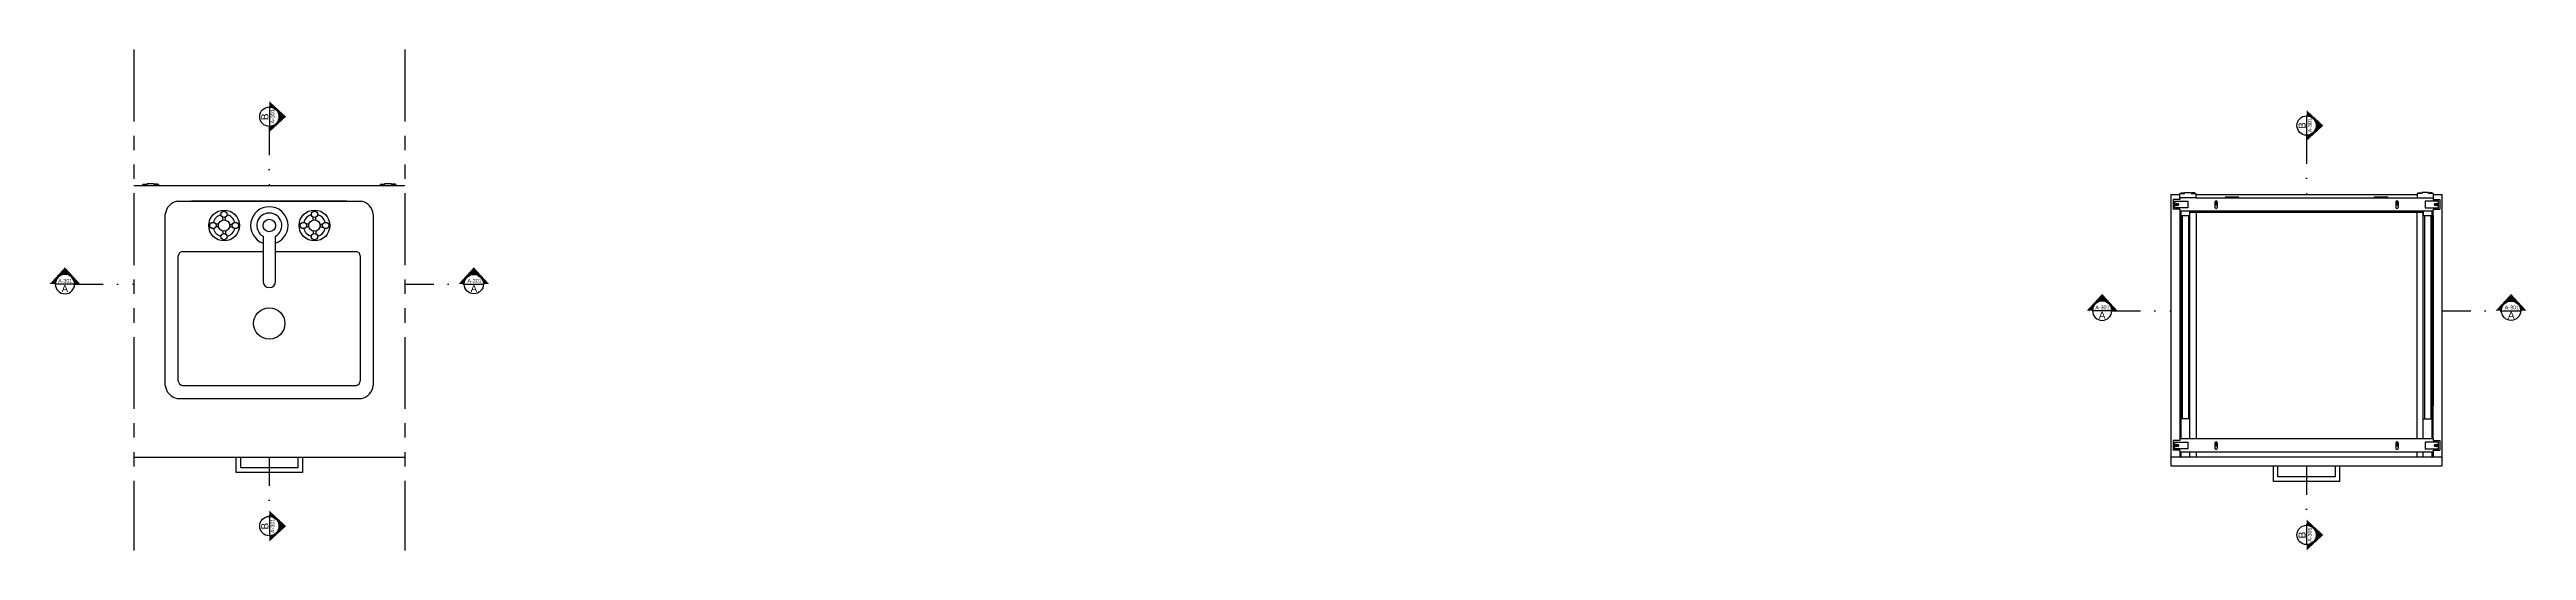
# Model space of a CAD drawing. Header units: millimetres. Extents: x -327 to 34504, y -289 to 580.
# Drawn here: x 714 to 1261, y 469 to 580 of the extents above; entities that cross this region are included whole.
import ezdxf
from ezdxf.enums import TextEntityAlignment as Align

# ---------------------------------------------------------------- set-up
doc = ezdxf.new("R2010")
doc.units = ezdxf.units.MM
for name, pattern in [('CENTERX2', [4, 2.5, -0.5, 0.5, -0.5]), ('FANTASMA2', [31.75, 15.875, -3.175, 3.175, -3.175, 3.175, -3.175]), ('TRATTOPUNTO', [25.4, 12.7, -6.35, 0, -6.35])]:
    doc.linetypes.add(name, pattern=pattern)
for name, color, linetype in [('prospetti', 2, 'Continuous'), ('simboli', 6, 'Continuous'), ('simboli tratteggiati', 1, 'Continuous'), ('viti', 5, 'Continuous')]:
    doc.layers.add(name, color=color, linetype=linetype)
doc.styles.add('ARIAL', font='arial.ttf')

# ---------------------------------------------------------------- blocks, each defined once
blk = doc.blocks.new('section plan')
h = blk.add_hatch(color=256)
h.dxf.hatch_style = 1
h.paths.add_polyline_path([(56.9, 0.3), (46.3, 0.3, -1), (10.7, 0.3), (0.1, 0.3), (28.5, -30.6)])
blk.add_line((46.3, 0.3), (10.7, 0.3))
blk.add_circle((28.5, 0.3), 17.8)
at = {"style": 'ARIAL'}
for tag, height, p in [('A', 13, (28.4, 8.6)), ('A-301', 7, (29, -5.7))]:
    blk.add_attdef(tag, text='', height=height, dxfattribs=at).set_placement(p, align=Align.MIDDLE_CENTER)

msp = doc.modelspace()

# ---------------------------------------------------------------- linework, layer by layer
for p, q in [((732.12, 549.71), (734.12, 549.71)), ((790.12, 549.71), (792.12, 549.71)), ((1182.7, 547.76), (1184.7, 547.76)), ((1240.7, 547.76), (1242.7, 547.76))]:
    msp.add_line(p, q)
at = {"layer": 'prospetti'}
for p, q in [((732.12, 549.71), (734.12, 549.71)), ((734.12, 549.71), (786.62, 549.71)), ((786.62, 549.71), (792.12, 549.71)), ((779.3, 546.23), (744.94, 546.23)), ((751.81, 542.06), (751.81, 542.73)), ((752.43, 542.07), (752.43, 542.73)), ((771.81, 542.07), (771.81, 542.73)), ((772.42, 542.06), (772.42, 542.73)), ((1182.7, 547.76), (1182.7, 487.76)), ((1182.7, 547.76), (1182.7, 487.76)), ((1182.7, 547.76), (1184.7, 547.76)), ((1184.7, 544.14), (1184.7, 493.73)), ((1184.7, 544.14), (1184.7, 493.73)), ((1184.7, 543.06), (1184.7, 501.06)), ((1184.9, 544.14), (1184.9, 493.73)), ((1184.9, 543.06), (1184.9, 501.06)), ((1185.2, 543.06), (1185.2, 498.14)), ((1186.6, 543.06), (1186.6, 498.14)), ((1186.9, 498.14), (1186.9, 544.14)), ((1186.9, 543.81), (1238.5, 543.81)), ((1188.2, 547.76), (1237.2, 547.76)), ((1188.28, 543.81), (1188.28, 493.73)), ((1237.1, 543.8), (1237.1, 493.73)), ((1238.5, 498.14), (1238.5, 543.81)), ((1238.8, 543.06), (1238.8, 498.14)), ((1240.2, 543.06), (1240.2, 498.14)), ((1240.5, 493.73), (1240.5, 544.14)), ((1240.5, 544.14), (1240.5, 493.73)), ((1240.5, 543.06), (1240.5, 501.06)), ((1240.7, 547.76), (1242.7, 547.76)), ((1240.7, 493.73), (1240.7, 544.14)), ((1240.7, 493.73), (1240.7, 544.14)), ((1240.7, 543.06), (1240.7, 501.06)), ((1242.7, 487.76), (1242.7, 547.76)), ((1242.7, 487.76), (1242.7, 547.76)), ((750.93, 541.19), (750.27, 541.19)), ((750.94, 540.57), (750.27, 540.57)), ((751.81, 539.68), (751.81, 539.02)), ((752.43, 539.69), (752.43, 539.02)), ((753.31, 541.19), (753.98, 541.19)), ((753.31, 540.57), (753.98, 540.57)), ((760.74, 538.49), (760.74, 528.47)), ((763.5, 528.47), (763.5, 538.5)), ((770.93, 541.19), (770.26, 541.19)), ((770.92, 540.57), (770.26, 540.57)), ((771.81, 539.69), (771.81, 539.02)), ((772.42, 539.68), (772.42, 539.02)), ((773.3, 540.57), (773.97, 540.57)), ((773.31, 541.19), (773.97, 541.19)), ((1184.9, 523.18), (1184.7, 523.18)), ((1240.7, 523.18), (1240.5, 523.18)), ((1184.7, 518.18), (1184.9, 518.18)), ((1240.5, 518.18), (1240.7, 518.18)), ((1184.9, 498.64), (1184.7, 498.64)), ((1240.7, 498.64), (1240.5, 498.64)), ((1240.7, 494.82), (1240.7, 495.67)), ((1240.7, 494.82), (1240.7, 495.17)), ((732.12, 489.71), (792.12, 489.71)), ((754.8, 486.32), (754.8, 489.71)), ((754.8, 489.71), (769.43, 489.71)), ((755.8, 487.32), (755.8, 489.71)), ((768.43, 489.71), (768.43, 487.32)), ((769.43, 489.71), (769.43, 486.32)), ((1182.7, 489.76), (1242.7, 489.76)), ((1182.7, 487.76), (1242.7, 487.76)), ((1184.7, 490.91), (1184.7, 489.76)), ((1184.7, 490.91), (1184.7, 489.76)), ((1184.9, 490.91), (1184.9, 489.76)), ((1188.28, 490.91), (1188.28, 489.76)), ((1205.38, 484.36), (1205.38, 487.76)), ((1205.38, 487.76), (1220.01, 487.76)), ((1206.38, 485.36), (1206.38, 487.76)), ((1219.01, 487.76), (1219.01, 485.36)), ((1220.01, 487.76), (1220.01, 484.36)), ((1237.1, 490.91), (1237.1, 489.75)), ((1240.7, 489.76), (1240.4, 489.76)), ((1240.5, 489.76), (1240.5, 490.91)), ((1240.5, 490.91), (1240.5, 489.76)), ((1240.7, 489.76), (1240.55, 489.76)), ((1240.7, 489.76), (1240.7, 490.91)), ((1240.7, 489.76), (1240.7, 490.91)), ((1240.7, 490.91), (1240.7, 489.76)), ((1240.7, 489.76), (1240.7, 490.61)), ((769.43, 486.32), (754.8, 486.32)), ((768.43, 487.32), (755.8, 487.32)), ((1220.01, 484.36), (1205.38, 484.36)), ((1219.01, 485.36), (1206.38, 485.36))]:
    msp.add_line(p, q, dxfattribs=at)
for points in [[(739.12, 505.56), (739.12, 543.36)], [(741.74, 546.23), (782.5, 546.23)], [(785.12, 543.36), (785.12, 505.56)], [(1184.9, 544.14), (1184.9, 543.06), (1186.9, 543.06), (1186.9, 544.14)], [(1238.5, 544.14), (1238.5, 543.06), (1240.5, 543.06), (1240.5, 544.14)], [(741.99, 506.52), (741.99, 534.18)], [(742.87, 535.14), (760.74, 535.14)], [(763.5, 535.14), (781.37, 535.14)], [(782.24, 534.18), (782.24, 506.52)], [(742.87, 505.57), (781.37, 505.57)], [(741.74, 502.69), (782.5, 502.69)], [(1186.9, 493.73), (1186.9, 498.14), (1184.9, 498.14), (1184.9, 493.73)], [(1238.5, 493.73), (1238.5, 498.14), (1240.5, 498.14), (1240.5, 493.73)], [(1184.7, 490.91), (1184.7, 489.76)], [(1184.9, 490.91), (1184.9, 489.76)], [(1186.9, 489.76), (1186.9, 490.91)], [(1238.5, 489.76), (1238.5, 490.91)], [(1240.5, 490.91), (1240.5, 489.76)]]:
    msp.add_lwpolyline(points, dxfattribs=at)
for centre, radius in [((752.12, 540.88), 3.4), ((752.12, 543.35), 0.691), ((772.11, 540.88), 3.4), ((772.11, 543.35), 0.691), ((749.65, 540.88), 0.691), ((752.12, 540.88), 1.24), ((752.12, 538.4), 0.691), ((754.6, 540.88), 0.691), ((762.12, 540.88), 1.38), ((769.64, 540.88), 0.691), ((772.11, 540.88), 1.24), ((772.11, 538.4), 0.691), ((774.59, 540.88), 0.691), ((762.11, 519.24), 3.46)]:
    msp.add_circle(centre, radius, dxfattribs=at)
for centre, radius, start, end in [((742.31, 543.07), 3.21, 100.3305, 174.9131), ((752.12, 540.88), 2.47, 105.2407, 164.2093), ((752.12, 540.88), 2.47, 16.4412, 74.0789), ((762.12, 540.88), 4.14, 289.6514, 250.3603), ((762.12, 540.88), 2.76, 300.3431, 239.7554), ((772.11, 540.88), 2.47, 105.9211, 163.5588), ((772.11, 540.88), 2.47, 15.7907, 74.7593), ((781.92, 543.07), 3.21, 5.0869, 79.6695), ((752.12, 540.88), 2.47, 196.2342, 253.9047), ((752.12, 540.88), 2.47, 286.12, 344.0884), ((772.11, 540.88), 2.47, 195.9116, 253.88), ((772.11, 540.88), 2.47, 286.0953, 343.7658), ((743.06, 534.09), 1.07, 100.3305, 174.9131), ((781.18, 534.09), 1.07, 5.0869, 79.6695), ((762.12, 528.55), 1.38, 180, 0), ((742.31, 505.85), 3.21, 185.0869, 259.6695), ((743.06, 506.62), 1.07, 185.0869, 259.6695), ((781.18, 506.62), 1.07, 280.3305, 354.9131), ((781.92, 505.85), 3.21, 280.3305, 354.9131)]:
    msp.add_arc(centre, radius, start, end, dxfattribs=at)
at = {"layer": 'simboli tratteggiati', "linetype": 'FANTASMA2'}
for p, q in [((732.12, 579.74), (732.12, 469.11)), ((792.12, 579.74), (792.12, 469.11))]:
    msp.add_line(p, q, dxfattribs=at)
at = {"layer": 'simboli tratteggiati', "linetype": 'TRATTOPUNTO', "ltscale": 0.5}
for p, q in [((762.12, 562.78), (762.12, 549.71)), ((1212.7, 560.83), (1212.7, 547.76)), ((719.05, 527.93), (732.12, 527.93)), ((792.12, 527.93), (805.22, 527.93)), ((1169.63, 522.06), (1182.7, 522.06)), ((1242.7, 522.06), (1255.8, 522.06)), ((762.12, 489.71), (762.12, 476.61)), ((1212.7, 487.76), (1212.7, 474.66))]:
    msp.add_line(p, q, dxfattribs=at)
at = {"layer": 'viti'}
for p, q in [((734.12, 549.71), (734.12, 549.91)), ((735.12, 549.91), (734.12, 549.91)), ((734.32, 550.03), (734.32, 549.91)), ((734.32, 550.03), (734.89, 550.03)), ((734.89, 550.03), (734.89, 549.91)), ((736.62, 550.11), (735.12, 550.11)), ((735.12, 550.11), (735.12, 549.91)), ((736.62, 549.91), (736.62, 550.11)), ((737.62, 549.91), (736.62, 549.91)), ((736.85, 550.03), (736.85, 549.91)), ((737.42, 550.03), (736.85, 550.03)), ((737.42, 550.03), (737.42, 549.91)), ((737.62, 549.91), (737.62, 549.71)), ((787.62, 549.91), (786.62, 549.91)), ((786.62, 549.91), (786.62, 549.71)), ((786.82, 550.03), (786.82, 549.91)), ((786.82, 550.03), (787.39, 550.03)), ((787.39, 550.03), (787.39, 549.91)), ((789.12, 550.11), (787.62, 550.11)), ((787.62, 550.11), (787.62, 549.91)), ((789.12, 549.91), (789.12, 550.11)), ((790.12, 549.91), (789.12, 549.91)), ((789.35, 550.03), (789.35, 549.91)), ((789.92, 550.03), (789.35, 550.03)), ((789.92, 550.03), (789.92, 549.91)), ((790.12, 549.91), (790.12, 549.71)), ((1184.7, 546.96), (1184.7, 547.96)), ((1184.7, 547.96), (1185.7, 547.96)), ((1184.9, 548.07), (1184.9, 547.96)), ((1184.9, 548.07), (1185.47, 548.07)), ((1185.47, 548.07), (1185.47, 547.96)), ((1185.7, 547.96), (1185.7, 548.16)), ((1185.7, 548.16), (1187.2, 548.16)), ((1187.2, 548.16), (1187.2, 547.96)), ((1187.2, 547.96), (1188.2, 547.96)), ((1187.42, 548.07), (1187.42, 547.96)), ((1187.99, 548.07), (1187.42, 548.07)), ((1187.99, 548.07), (1187.99, 547.96)), ((1188.2, 547.96), (1188.2, 546.96)), ((1238.2, 547.96), (1237.2, 547.96)), ((1237.2, 547.96), (1237.2, 546.96)), ((1237.4, 548.07), (1237.4, 547.96)), ((1237.4, 548.07), (1237.97, 548.07)), ((1237.97, 548.07), (1237.97, 547.96)), ((1239.7, 548.16), (1238.2, 548.16)), ((1238.2, 548.16), (1238.2, 547.96)), ((1239.7, 547.96), (1239.7, 548.16)), ((1240.7, 547.96), (1239.7, 547.96)), ((1239.92, 548.07), (1239.92, 547.96)), ((1240.49, 548.07), (1239.92, 548.07)), ((1240.49, 548.07), (1240.49, 547.96)), ((1240.7, 547.96), (1240.7, 546.63)), ((1184.7, 546.63), (1183.2, 546.63)), ((1183.2, 546.63), (1183.2, 544.47)), ((1184.7, 544.47), (1183.2, 544.47)), ((1184.24, 545.52), (1183.93, 545.52)), ((1184.08, 545.68), (1184.08, 545.37)), ((1184.7, 546.96), (1184.7, 546.63)), ((1188.2, 546.96), (1184.7, 546.96)), ((1184.7, 544.47), (1184.7, 544.14)), ((1184.7, 544.14), (1240.7, 544.14)), ((1188.2, 546.96), (1240.7, 546.96)), ((1192.44, 546.09), (1192.44, 544.85)), ((1192.56, 546.19), (1192.56, 545.53)), ((1192.83, 546.19), (1192.83, 545.53)), ((1192.95, 546.09), (1192.95, 544.85)), ((1197.74, 547.16), (1194.7, 547.16)), ((1194.7, 547.16), (1194.7, 546.96)), ((1197.74, 546.96), (1197.74, 547.16)), ((1230.7, 547.16), (1227.65, 547.16)), ((1227.65, 547.16), (1227.65, 546.96)), ((1230.7, 546.96), (1230.7, 547.16)), ((1232.44, 546.09), (1232.44, 544.85)), ((1232.56, 546.19), (1232.56, 545.53)), ((1232.83, 546.19), (1232.83, 545.53)), ((1232.95, 546.09), (1232.95, 544.85)), ((1240.7, 546.63), (1242.2, 546.63)), ((1240.7, 544.47), (1242.2, 544.47)), ((1240.7, 544.47), (1240.7, 544.14)), ((1241.16, 545.52), (1241.47, 545.52)), ((1241.31, 545.68), (1241.31, 545.37)), ((1242.2, 546.63), (1242.2, 544.47)), ((1184.7, 493.4), (1183.2, 493.4)), ((1183.2, 493.4), (1183.2, 491.24)), ((1184.7, 493.73), (1184.7, 493.4)), ((1240.7, 493.73), (1184.7, 493.73)), ((1240.7, 493.73), (1240.7, 493.4)), ((1240.7, 493.4), (1242.2, 493.4)), ((1242.2, 493.4), (1242.2, 491.24)), ((1184.7, 491.24), (1183.2, 491.24)), ((1184.24, 492.29), (1183.93, 492.29)), ((1184.08, 492.45), (1184.08, 492.14)), ((1184.7, 491.24), (1184.7, 490.91)), ((1184.7, 490.91), (1240.7, 490.91)), ((1192.44, 492.86), (1192.44, 491.62)), ((1192.56, 492.96), (1192.56, 492.31)), ((1192.83, 492.96), (1192.83, 492.31)), ((1192.95, 492.86), (1192.95, 491.62)), ((1232.44, 492.86), (1232.44, 491.62)), ((1232.56, 492.96), (1232.56, 492.31)), ((1232.83, 492.96), (1232.83, 492.31)), ((1232.95, 492.86), (1232.95, 491.62)), ((1240.7, 491.24), (1242.2, 491.24)), ((1240.7, 491.24), (1240.7, 490.91)), ((1241.16, 492.29), (1241.47, 492.29)), ((1241.31, 492.45), (1241.31, 492.14))]:
    msp.add_line(p, q, dxfattribs=at)
for points in [[(1183.54, 546.27), (1186.47, 546.27), (1186.47, 544.78), (1183.54, 544.78)], [(1241.85, 546.27), (1238.93, 546.27), (1238.93, 544.78), (1241.85, 544.78)], [(1183.54, 493.04), (1186.47, 493.04), (1186.47, 491.55), (1183.54, 491.55)], [(1241.85, 493.04), (1238.93, 493.04), (1238.93, 491.55), (1241.85, 491.55)]]:
    msp.add_lwpolyline(points, close=True, dxfattribs=at)
for centre in [(1184.08, 545.52), (1241.31, 545.52), (1184.08, 492.29), (1241.31, 492.29)]:
    msp.add_circle(centre, 0.323, dxfattribs=at)
for centre, radius, start, end in [((1192.7, 546.04), 0.263, 11.2554, 168.7446), ((1192.7, 544.9), 0.263, 191.2554, 348.7446), ((1192.7, 546.16), 0.138, 11.2554, 168.7446), ((1192.7, 545.56), 0.138, 191.2554, 348.7446), ((1232.7, 546.04), 0.263, 11.2554, 168.7446), ((1232.7, 544.9), 0.263, 191.2554, 348.7446), ((1232.7, 546.16), 0.138, 11.2554, 168.7446), ((1232.7, 545.56), 0.138, 191.2554, 348.7446), ((1192.7, 492.81), 0.263, 11.2554, 168.7446), ((1192.7, 492.93), 0.138, 11.2554, 168.7446), ((1232.7, 492.81), 0.263, 11.2554, 168.7446), ((1232.7, 492.93), 0.138, 11.2554, 168.7446), ((1192.7, 491.67), 0.263, 191.2554, 348.7446), ((1192.7, 492.33), 0.138, 191.2554, 348.7446), ((1232.7, 491.67), 0.263, 191.2554, 348.7446), ((1232.7, 492.33), 0.138, 191.2554, 348.7446)]:
    msp.add_arc(centre, radius, start, end, dxfattribs=at)

# ---------------------------------------------------------------- block references
at = {"layer": 'simboli', "color": 0, "linetype": 'CENTERX2', "ltscale": 5, "xscale": 0.12, "yscale": 0.12, "zscale": 0.12, "rotation": 89.99999999999999}
for p in [(762.16, 561.5), (1212.74, 559.54), (762.16, 471.06), (1212.74, 469.1)]:
    msp.add_blockref('section plan', p, dxfattribs=at).add_auto_attribs({'A-301': 'A-301', 'A': 'B'})
at = {"layer": 'simboli', "color": 0, "linetype": 'CENTERX2', "ltscale": 5}
ref = msp.add_blockref('section plan', (713.5, 527.97), dxfattribs=dict(at, xscale=-0.12, yscale=0.12, zscale=0.12, rotation=180))
ref.add_attrib('A-301', 'A-301', dxfattribs={"layer": '0', "ltscale": 5, "height": 0.84, "style": 'ARIAL'}).set_placement((716.97, 528.66), align=Align.MIDDLE_CENTER)
ref.add_attrib('A', 'A', dxfattribs={"layer": '0', "ltscale": 5, "height": 1.56, "style": 'ARIAL'}).set_placement((716.9, 526.94), align=Align.MIDDLE_CENTER)
ref = msp.add_blockref('section plan', (810.77, 527.97), dxfattribs=dict(at, xscale=0.12, yscale=0.12, zscale=0.12, rotation=180))
ref.add_attrib('A-301', 'A-301', dxfattribs={"layer": '0', "ltscale": 5, "height": 0.84, "style": 'ARIAL'}).set_placement((807.51, 528.66), align=Align.MIDDLE_CENTER)
ref.add_attrib('A', 'A', dxfattribs={"layer": '0', "ltscale": 5, "height": 1.56, "style": 'ARIAL'}).set_placement((807.37, 526.94), align=Align.MIDDLE_CENTER)
ref = msp.add_blockref('section plan', (1164.07, 522.1), dxfattribs=dict(at, xscale=-0.12, yscale=0.12, zscale=0.12, rotation=180))
ref.add_attrib('A-301', 'A-301', dxfattribs={"layer": '0', "ltscale": 5, "height": 0.84, "style": 'ARIAL'}).set_placement((1167.55, 522.79), align=Align.MIDDLE_CENTER)
ref.add_attrib('A', 'A', dxfattribs={"layer": '0', "ltscale": 5, "height": 1.56, "style": 'ARIAL'}).set_placement((1167.48, 521.07), align=Align.MIDDLE_CENTER)
ref = msp.add_blockref('section plan', (1261.35, 522.1), dxfattribs=dict(at, xscale=0.12, yscale=0.12, zscale=0.12, rotation=180))
ref.add_attrib('A-301', 'A-301', dxfattribs={"layer": '0', "ltscale": 5, "height": 0.84, "style": 'ARIAL'}).set_placement((1258.09, 522.79), align=Align.MIDDLE_CENTER)
ref.add_attrib('A', 'A', dxfattribs={"layer": '0', "ltscale": 5, "height": 1.56, "style": 'ARIAL'}).set_placement((1257.95, 521.07), align=Align.MIDDLE_CENTER)

doc.saveas('drawing.dxf')
